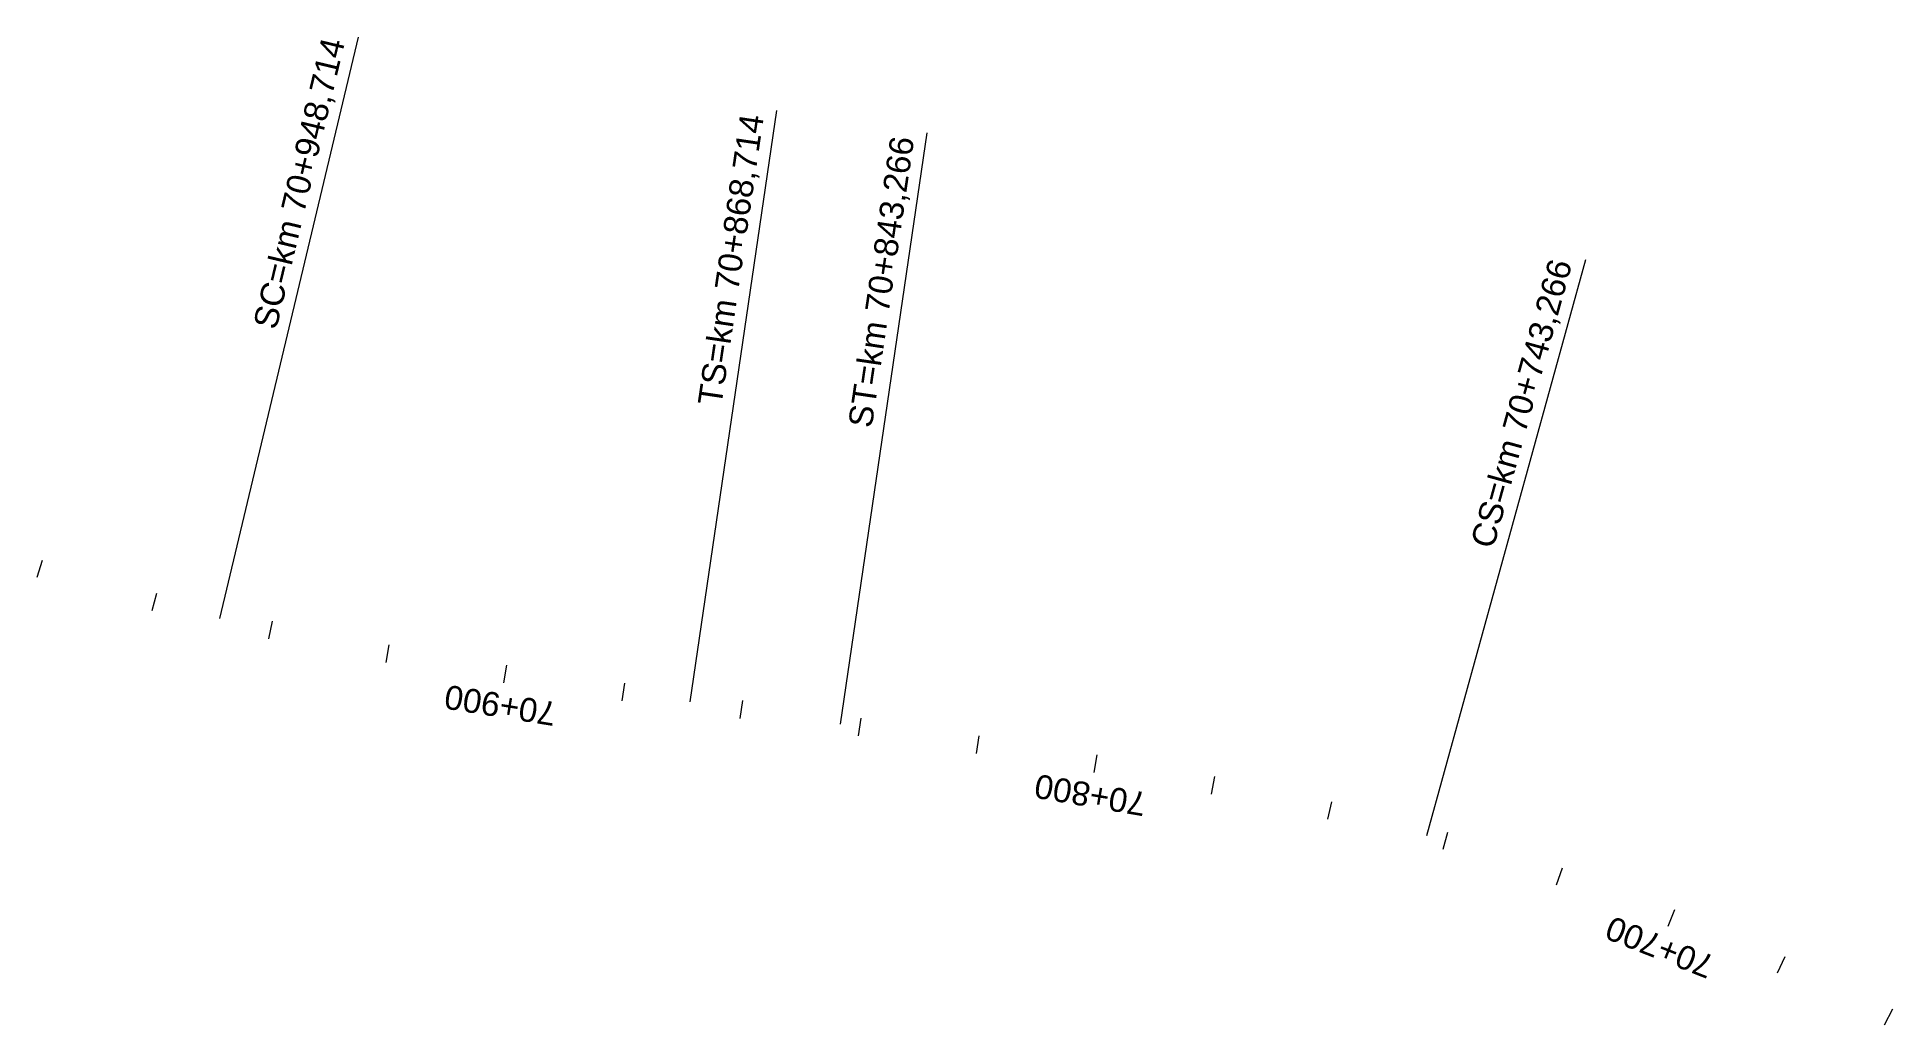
# Model space of a CAD drawing. Header units: metres. Extents: x 286368 to 330619, y 7396693 to 7466163.
# Drawn here: x 302299.8 to 302610.5, y 7441360.4 to 7441525.7 of the extents above; entities that cross this region are included whole.
import ezdxf

# ---------------------------------------------------------------- set-up
doc = ezdxf.new("R2010")
doc.units = ezdxf.units.M
doc.header["$MEASUREMENT"] = 0
doc.layers.add('U-HZ-ESTACAS', color=3, linetype='Continuous', lineweight=30)
doc.layers.add('U-HZ-NOTAVEIS', color=2, linetype='Continuous', lineweight=30)
doc.layers.add('U-HZ-TRAÇO', color=3, linetype='TIC_LINE')
doc.styles.add('ARIAL', font='arial.ttf')
doc.styles.get("Standard").update_dxf_attribs({"font": 'arial.ttf'})
doc.linetypes.add('TIC_LINE', pattern='A,3.5,-0.25,["TIC",Standard,S=0.175,R=0,X=-0.05,Y=-0.1],-0.5', length=4.25)

msp = doc.modelspace()

# ---------------------------------------------------------------- texts
at = {"layer": 'U-HZ-ESTACAS', "style": 'ARIAL'}
for s, rotation, p in [('70+900', 170.8569, (302386.94, 7441414.36)), ('70+800', 170.2955, (302485.75, 7441399.25)), ('70+700', 158.3352, (302580.97, 7441371.79))]:
    msp.add_text(s, height=4, rotation=rotation, dxfattribs=at).set_placement(p)
at = {"layer": 'U-HZ-NOTAVEIS', "linetype": 'TIC_LINE', "lineweight": 20, "char_height": 4, "attachment_point": 9, "style": 'ARIAL'}
for s, insert, rotation in [('{\\C256;SC=km 70+948,714}', (302352.08, 7441524.75), 76.5641), ('{\\C256;TS=km 70+868,714}', (302422.22, 7441512.32), 81.6358), ('{\\C256;ST=km 70+843,266}', (302447.4, 7441508.62), 81.6358), ('{\\C256;CS=km 70+743,266}', (302557.58, 7441487.62), 74.5326)]:
    msp.add_mtext(s, dxfattribs=dict(at, insert=insert, rotation=rotation))

# ---------------------------------------------------------------- blocks, each defined once
blk = doc.blocks.new('AeccTick (TIC)')
at = {"layer": 'U-HZ-TRAÇO', "lineweight": -2}
blk.add_line((0, 0.75), (0, -0.75), dxfattribs=at)

# ---------------------------------------------------------------- linework, layer by layer
at = {"layer": 'U-HZ-NOTAVEIS', "color": 1, "linetype": 'Continuous', "lineweight": 0}
for p, q in [((302330.37, 7441428.42), (302353.61, 7441525.69)), ((302409.12, 7441414.46), (302423.66, 7441513.39)), ((302434.29, 7441410.75), (302448.84, 7441509.69)), ((302532.47, 7441392.13), (302559.14, 7441488.51))]:
    msp.add_line(p, q, dxfattribs=at)

# ---------------------------------------------------------------- block references
at = {"layer": 'U-HZ-TRAÇO', "linetype": 'TIC_LINE', "lineweight": 20}
for p, xscale, yscale, zscale, rotation in [((302300.22, 7441436.75), 1.999999999999999, 1.999999999999999, 1.999999999999999, 162.5806462996321), ((302319.43, 7441431.18), 2, 2, 2, 165.1271253890996), ((302338.87, 7441426.48), 2, 2, 2, 167.6025782903924), ((302358.47, 7441422.53), 2, 2, 2, 169.5441750720332), ((302397.95, 7441416.1), 2, 2, 2, 171.5344263148483), ((302417.74, 7441413.19), 1.999999999999999, 1.999999999999999, 1.999999999999999, 171.6357898815524), ((302437.53, 7441410.28), 2, 2, 2, 171.6281520241494), ((302457.31, 7441407.32), 2, 2, 2, 171.2481286508551), ((302496.72, 7441400.51), 2, 2, 2, 168.7729974994267), ((302516.26, 7441396.28), 2, 2, 2, 166.6900151619447), ((302535.62, 7441391.24), 2, 2, 2, 164.0648079696314), ((302554.7, 7441385.27), 2, 2, 2, 161.2000189940034), ((302591.86, 7441370.51), 2, 2, 2, 155.4704410426613), ((302609.84, 7441361.76), 2, 2, 2, 152.6056520670414)]:
    msp.add_blockref('AeccTick (TIC)', p, dxfattribs=dict(at, xscale=xscale, yscale=yscale, zscale=zscale, rotation=rotation))
at = {"layer": 'U-HZ-TRAÇO', "linetype": 'Continuous', "lineweight": 20, "xscale": 2, "yscale": 2, "zscale": 2}
for p, rotation in [((302378.19, 7441419.15), 170.8569433651664), ((302477.05, 7441404.13), 170.2955198168332), ((302573.47, 7441378.36), 158.3352300183248)]:
    msp.add_blockref('AeccTick (TIC)', p, dxfattribs=dict(at, rotation=rotation))

msp.set_redraw_order([(e.dxf.handle, doc.entitydb.next_handle()) for e in msp.query("TEXT MTEXT ATTDEF DIMENSION ARC_DIMENSION")])  # texts and dimensions are drawn at this point

doc.saveas('drawing.dxf')
